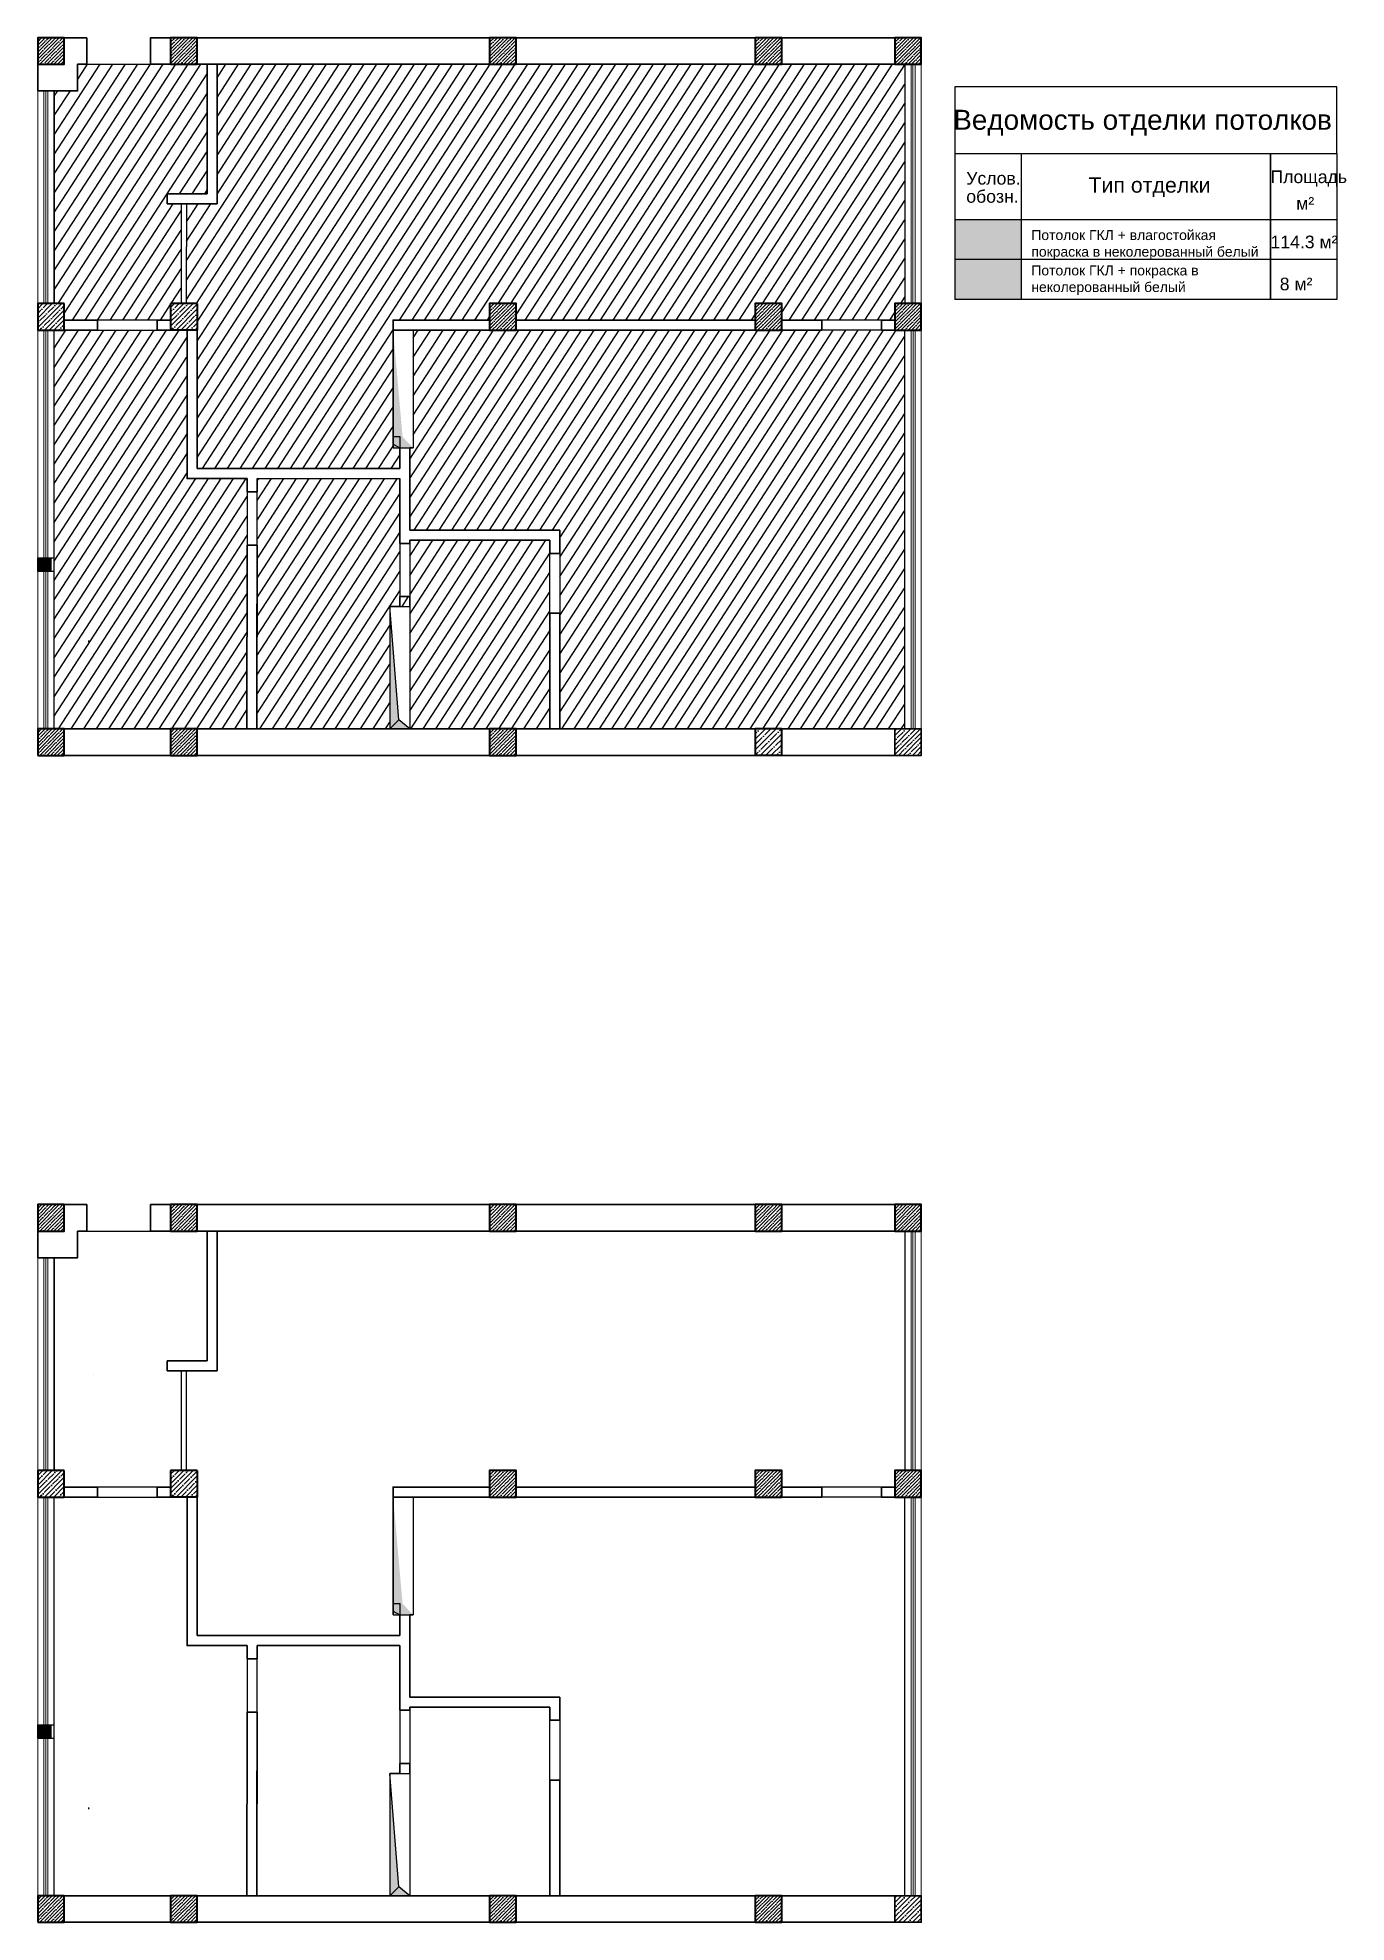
# Model space of a CAD drawing. Header units: millimetres. Extents: x -178199094 to 13669908, y -30538122 to 6091408.
# Drawn here: x 6937002 to 6956698, y 348123 to 376484 of the extents above; entities that cross this region are included whole.
import ezdxf

# ---------------------------------------------------------------- set-up
doc = ezdxf.new("R2010")
doc.units = ezdxf.units.MM
for name, color, linetype in [('FIRNTUR', 171, 'Continuous'), ('freecads.com', 7, 'Continuous'), ('FUR', 42, 'Continuous')]:
    doc.layers.add(name, color=color, linetype=linetype)
doc.styles.get("Standard").update_dxf_attribs({"font": 'arial.ttf'})
pattern_1 = [(45, (6884527.67, 352883.02), (-70.71068, 70.71068), []), (45, (6884598.38, 352883.02), (-70.71068, 70.71068), [125, -25, 0, -25])]
pattern_2 = [(57, (105590.73, 64182.41), (-133.1389527, 86.4614468), [])]
pattern_3 = [(45, (6884527.67, 335321.57), (-70.71068, 70.71068), []), (45, (6884598.38, 335321.57), (-70.71068, 70.71068), [125, -25, 0, -25])]

msp = doc.modelspace()

# ---------------------------------------------------------------- texts
at = {"color": 7}
for s, height, p in [('Ведомость отделки потолков', 300, (6950782.70894, 375098.59162)), ('Услов.', 190, (6950977.72638, 374273.09162)), ('Тип отделки', 230, (6952816.06911, 374152.09162)), ('Площадь', 190, (6955556.46825, 374295.59162)), ('обозн.', 190, (6950977.72638, 374000.59162)), ('м²', 190, (6955943.76649, 373894.50974)), ('114.3 м²', 190, (6955556.46825, 373315.18508)), ('8 м²', 190, (6955695.91475, 372682.43159))]:
    msp.add_text(s, height=height, dxfattribs=at).set_placement(p)
at = {"color": 7, "char_height": 150, "attachment_point": 7}
for s, insert in [('{\\fArial|b0|i0|c204|p34;Потолок ГКЛ + влагостойкая \\fArial|b0|i0|c0|p34;\\P\\fArial|b0|i0|c204|p34;покраска в неколерованный белый}', (6951957.28814, 373143.59162)), ('Потолок ГКЛ + покраска в \\Pнеколерованный белый', (6951957.28814, 372611.33199))]:
    msp.add_mtext_dynamic_manual_height_columns(s, width=8218.2167846, gutter_width=0.54982, heights=[0], dxfattribs=dict(at, insert=insert))

# ---------------------------------------------------------------- blocks, each defined once
blk = doc.blocks.new('SHOWER9')
at = {"color": 0}
for p, q in [((0, 0), (0, 1)), ((0, 0), (1, 1)), ((0, 0), (0, 1)), ((1, 1), (0, 1)), ((0, 0), (0, 1)), ((1, 1), (0, 1)), ((0, 0), (1, 0)), ((1, 0), (0, 0)), ((1, 0), (0, 0)), ((1, 0), (1, 1)), ((1, 0), (1, 1))]:
    blk.add_line(p, q, dxfattribs=at)
blk.add_circle((0, 0), 0.0257, dxfattribs=at)
for centre, radius, start, end in [((0, 1), 0.0257, 90, 180), ((0, 1), 0.0514, 90, 180), ((0, 0), 0.0514, 180, 270), ((0, 0), 0.02, 180, 270), ((1, 1), 0.0257, 360, 90), ((1, 1), 0.0514, 0, 90), ((1, 0), 0.0257, 270, 360), ((1, 0), 0.0514, 270, 360)]:
    blk.add_arc(centre, radius, start, end, dxfattribs=at)

# ---------------------------------------------------------------- hatches: boundary and pattern name
at = {"transparency": 33554687}
h = msp.add_hatch(dxfattribs=at)
h.set_pattern_fill('ANSI35', color=1, scale=300)
h.set_pattern_definition([(45, (6884008.57, 353606.64), (-53.03301, 53.03301), []), (45, (6884061.6, 353606.64), (-53.03301, 53.03301), [93.75, -18.75, 0, -18.75])])
h.paths.add_polyline_path([(6937401.58645, 376484.05332), (6937001.58645, 376484.05332), (6937001.58645, 376084.05332), (6937401.58645, 376084.05332)])
h = msp.add_hatch(dxfattribs=at)
h.set_pattern_fill('ANSI35', color=1, scale=300)
h.set_pattern_definition([(45, (6880880.404, 353083.02), (-53.03301, 53.03301), []), (45, (6880933.44, 353083.02), (-53.03301, 53.03301), [93.75, -18.75, 0, -18.75])])
h.paths.add_polyline_path([(6939401.58645, 376484.05332), (6939001.58645, 376484.05332), (6939001.58645, 376084.05332), (6939401.58645, 376084.05332)])
h = msp.add_hatch(dxfattribs=at)
h.set_pattern_fill('ANSI35', color=1, scale=300)
h.set_pattern_definition([(45, (6885680.19, 353083.02), (-53.03301, 53.03301), []), (45, (6885733.23, 353083.02), (-53.03301, 53.03301), [93.75, -18.75, 0, -18.75])])
h.paths.add_polyline_path([(6944201.37608, 376484.05332), (6943801.37608, 376484.05332), (6943801.37608, 376084.05332), (6944201.37608, 376084.05332)])
h = msp.add_hatch(dxfattribs=at)
h.set_pattern_fill('ANSI35', color=1, scale=300)
h.set_pattern_definition([(45, (6889680.19, 353083.02), (-53.03301, 53.03301), []), (45, (6889733.23, 353083.02), (-53.03301, 53.03301), [93.75, -18.75, 0, -18.75])])
h.paths.add_polyline_path([(6948201.37608, 376484.05332), (6947801.37608, 376484.05332), (6947801.37608, 376084.05332), (6948201.37608, 376084.05332)])
h = msp.add_hatch(dxfattribs=at)
h.set_pattern_fill('ANSI35', color=1, scale=300)
h.set_pattern_definition([(45, (6891780.19, 353083.02), (-53.03301, 53.03301), []), (45, (6891833.23, 353083.02), (-53.03301, 53.03301), [93.75, -18.75, 0, -18.75])])
h.paths.add_polyline_path([(6950301.37608, 376484.05332), (6949901.37608, 376484.05332), (6949901.37608, 376084.05332), (6950301.37608, 376084.05332)])
h = msp.add_hatch(color=252, dxfattribs=at)
h.dxf.hatch_style = 1
h.paths.add_polyline_path([(6943865.48834, 372690.80599), (6943865.4881, 372690.47037), (6943865.48834, 372690.47048)])
h = msp.add_hatch(dxfattribs=at)
h.set_pattern_fill('ANSI35', color=1, scale=400)
h.set_pattern_definition(pattern_1)
h.paths.add_polyline_path([(6937001.58645, 372484.05332), (6937001.58645, 372084.05332), (6937401.58645, 372084.05332), (6937401.58645, 372484.05332)])
h = msp.add_hatch(dxfattribs=at)
h.set_pattern_fill('ANSI35', color=1, scale=400)
h.set_pattern_definition(pattern_1)
h.paths.add_polyline_path([(6939001.58645, 372484.05332), (6939001.58645, 372084.05332), (6939401.58645, 372084.05332), (6939401.58645, 372484.05332)])
h = msp.add_hatch(dxfattribs=at)
h.set_pattern_fill('ANSI35', color=1, scale=300)
h.set_pattern_definition([(45, (6885680.404, 349083.02), (-53.03301, 53.03301), []), (45, (6885733.44, 349083.02), (-53.03301, 53.03301), [93.75, -18.75, 0, -18.75])])
h.paths.add_polyline_path([(6944201.58667, 372484.05332), (6943801.58667, 372484.05332), (6943801.58667, 372084.05332), (6944201.58667, 372084.05332)])
h = msp.add_hatch(dxfattribs=at)
h.set_pattern_fill('ANSI35', color=1, scale=300)
h.set_pattern_definition([(45, (6889678.92, 349083.356), (-53.03301, 53.03301), []), (45, (6889731.96, 349083.356), (-53.03301, 53.03301), [93.75, -18.75, 0, -18.75])])
h.paths.add_polyline_path([(6948200.10593, 372484.38883), (6947800.10593, 372484.38883), (6947800.10593, 372084.38883), (6948200.10593, 372084.38883)])
h = msp.add_hatch(dxfattribs=at)
h.set_pattern_fill('ANSI35', color=1, scale=300)
h.set_pattern_definition([(45, (6891780.19, 349083.02), (-53.03301, 53.03301), []), (45, (6891833.23, 349083.02), (-53.03301, 53.03301), [93.75, -18.75, 0, -18.75])])
h.paths.add_polyline_path([(6950301.37608, 372484.05332), (6949901.37608, 372484.05332), (6949901.37608, 372084.05332), (6950301.37608, 372084.05332)])
at = {"true_color": 0x000000, "transparency": 33554687}
h = msp.add_hatch(color=18, dxfattribs=at)
h.dxf.hatch_style = 1
h.paths.add_polyline_path([(6942493.42589, 370478.77937), (6942351.58645, 370311.48711), (6942651.58645, 370311.48711)])
h.paths.add_polyline_path([(6942351.58645, 372082.42337), (6942351.58645, 370511.48711), (6942351.58645, 370311.48711), (6942493.42589, 370478.77937)])
at = {"transparency": 33554687}
h = msp.add_hatch(color=252, dxfattribs=at)
h.dxf.hatch_style = 1
h.paths.add_polyline_path([(6937001.58645, 368656.42513), (6937001.58645, 368456.42513), (6937201.58645, 368456.42513), (6937201.58645, 368656.42513)])
h = msp.add_hatch(color=7, dxfattribs=at)
h.dxf.hatch_style = 1
h.paths.add_polyline_path([(6942301.58645, 367924.05332), (6942301.58645, 366084.05332), (6942439.52323, 366218.6021)])
h.paths.add_polyline_path([(6942439.52323, 366218.6021), (6942301.58645, 366084.05332), (6942601.58645, 366084.05332)])
h = msp.add_hatch(dxfattribs=at)
h.set_pattern_fill('ANSI35', color=1, scale=300)
h.set_pattern_definition([(45, (6884008.57, 343206.64), (-53.03301, 53.03301), []), (45, (6884061.6, 343206.64), (-53.03301, 53.03301), [93.75, -18.75, 0, -18.75])])
h.paths.add_polyline_path([(6937401.58645, 366084.05332), (6937001.58645, 366084.05332), (6937001.58645, 365684.05332), (6937401.58645, 365684.05332)])
h = msp.add_hatch(dxfattribs=at)
h.set_pattern_fill('ANSI35', color=1, scale=300)
h.set_pattern_definition([(45, (6886008.57, 343206.64), (-53.03301, 53.03301), []), (45, (6886061.6, 343206.64), (-53.03301, 53.03301), [93.75, -18.75, 0, -18.75])])
h.paths.add_polyline_path([(6939401.58645, 366084.05332), (6939001.58645, 366084.05332), (6939001.58645, 365684.05332), (6939401.58645, 365684.05332)])
h = msp.add_hatch(dxfattribs=at)
h.set_pattern_fill('ANSI35', color=1, scale=300)
h.set_pattern_definition([(45, (6885680.19, 342683.02), (-53.03301, 53.03301), []), (45, (6885733.23, 342683.02), (-53.03301, 53.03301), [93.75, -18.75, 0, -18.75])])
h.paths.add_polyline_path([(6944201.37608, 366084.05332), (6943801.37608, 366084.05332), (6943801.37608, 365684.05332), (6944201.37608, 365684.05332)])
h = msp.add_hatch(dxfattribs=at)
h.set_pattern_fill('ANSI35', color=1, scale=400)
h.set_pattern_definition([(45, (6884477.46, 352883.02), (-70.71068, 70.71068), []), (45, (6884548.17, 352883.02), (-70.71068, 70.71068), [125, -25, 0, -25])])
h.paths.add_polyline_path([(6949901.37608, 366084.05332), (6949901.37608, 365684.05332), (6950301.37608, 365684.05332), (6950301.37608, 366084.05332)])
h = msp.add_hatch(dxfattribs=at)
h.set_pattern_fill('ANSI35', color=1, scale=300)
h.set_pattern_definition([(45, (6884008.57, 336045.19), (-53.03301, 53.03301), []), (45, (6884061.6, 336045.19), (-53.03301, 53.03301), [93.75, -18.75, 0, -18.75])])
h.paths.add_polyline_path([(6937401.58645, 358922.60684), (6937001.58645, 358922.60684), (6937001.58645, 358522.60684), (6937401.58645, 358522.60684)])
h = msp.add_hatch(dxfattribs=at)
h.set_pattern_fill('ANSI35', color=1, scale=300)
h.set_pattern_definition([(45, (6880880.404, 335521.574), (-53.03301, 53.03301), []), (45, (6880933.44, 335521.574), (-53.03301, 53.03301), [93.75, -18.75, 0, -18.75])])
h.paths.add_polyline_path([(6939401.58645, 358922.60684), (6939001.58645, 358922.60684), (6939001.58645, 358522.60684), (6939401.58645, 358522.60684)])
h = msp.add_hatch(dxfattribs=at)
h.set_pattern_fill('ANSI35', color=1, scale=300)
h.set_pattern_definition([(45, (6885680.19, 335521.574), (-53.03301, 53.03301), []), (45, (6885733.23, 335521.574), (-53.03301, 53.03301), [93.75, -18.75, 0, -18.75])])
h.paths.add_polyline_path([(6944201.37608, 358922.60684), (6943801.37608, 358922.60684), (6943801.37608, 358522.60684), (6944201.37608, 358522.60684)])
h = msp.add_hatch(dxfattribs=at)
h.set_pattern_fill('ANSI35', color=1, scale=300)
h.set_pattern_definition([(45, (6889680.19, 335521.574), (-53.03301, 53.03301), []), (45, (6889733.23, 335521.574), (-53.03301, 53.03301), [93.75, -18.75, 0, -18.75])])
h.paths.add_polyline_path([(6948201.37608, 358922.60684), (6947801.37608, 358922.60684), (6947801.37608, 358522.60684), (6948201.37608, 358522.60684)])
h = msp.add_hatch(dxfattribs=at)
h.set_pattern_fill('ANSI35', color=1, scale=300)
h.set_pattern_definition([(45, (6891780.19, 335521.574), (-53.03301, 53.03301), []), (45, (6891833.23, 335521.574), (-53.03301, 53.03301), [93.75, -18.75, 0, -18.75])])
h.paths.add_polyline_path([(6950301.37608, 358922.60684), (6949901.37608, 358922.60684), (6949901.37608, 358522.60684), (6950301.37608, 358522.60684)])
h = msp.add_hatch(color=252, dxfattribs=at)
h.dxf.hatch_style = 1
h.paths.add_polyline_path([(6943865.48834, 355129.35951), (6943865.4881, 355129.02389), (6943865.48834, 355129.024)])
at = {"lineweight": 30, "transparency": 33554687}
h = msp.add_hatch(dxfattribs=at)
h.set_pattern_fill('ANSI35', color=1, scale=400)
h.set_pattern_definition(pattern_3)
h.paths.add_polyline_path([(6937001.58645, 354922.60684), (6937001.58645, 354522.60684), (6937401.58645, 354522.60684), (6937401.58645, 354922.60684)])
h = msp.add_hatch(dxfattribs=at)
h.set_pattern_fill('ANSI35', color=1, scale=400)
h.set_pattern_definition(pattern_3)
h.paths.add_polyline_path([(6939001.58645, 354922.60684), (6939001.58645, 354522.60684), (6939401.58645, 354522.60684), (6939401.58645, 354922.60684)])
at = {"transparency": 33554687}
h = msp.add_hatch(dxfattribs=at)
h.set_pattern_fill('ANSI35', color=1, scale=300)
h.set_pattern_definition([(45, (6885680.404, 331521.574), (-53.03301, 53.03301), []), (45, (6885733.44, 331521.574), (-53.03301, 53.03301), [93.75, -18.75, 0, -18.75])])
h.paths.add_polyline_path([(6944201.58667, 354922.60684), (6943801.58667, 354922.60684), (6943801.58667, 354522.60684), (6944201.58667, 354522.60684)])
h = msp.add_hatch(dxfattribs=at)
h.set_pattern_fill('ANSI35', color=1, scale=300)
h.set_pattern_definition([(45, (6889678.92, 331521.91), (-53.03301, 53.03301), []), (45, (6889731.96, 331521.91), (-53.03301, 53.03301), [93.75, -18.75, 0, -18.75])])
h.paths.add_polyline_path([(6948200.10593, 354922.94235), (6947800.10593, 354922.94235), (6947800.10593, 354522.94235), (6948200.10593, 354522.94235)])
h = msp.add_hatch(dxfattribs=at)
h.set_pattern_fill('ANSI35', color=1, scale=300)
h.set_pattern_definition([(45, (6891780.19, 331521.574), (-53.03301, 53.03301), []), (45, (6891833.23, 331521.574), (-53.03301, 53.03301), [93.75, -18.75, 0, -18.75])])
h.paths.add_polyline_path([(6950301.37608, 354922.60684), (6949901.37608, 354922.60684), (6949901.37608, 354522.60684), (6950301.37608, 354522.60684)])
at = {"true_color": 0x000000, "transparency": 33554687}
h = msp.add_hatch(color=18, dxfattribs=at)
h.dxf.hatch_style = 1
h.paths.add_polyline_path([(6942493.42589, 352917.33289), (6942351.58645, 352750.04062), (6942651.58645, 352750.04062)])
h.paths.add_polyline_path([(6942351.58645, 354520.97689), (6942351.58645, 352950.04062), (6942351.58645, 352750.04062), (6942493.42589, 352917.33289)])
at = {"transparency": 33554687}
h = msp.add_hatch(color=252, dxfattribs=at)
h.dxf.hatch_style = 1
h.paths.add_polyline_path([(6937001.58645, 351094.97865), (6937001.58645, 350894.97865), (6937201.58645, 350894.97865), (6937201.58645, 351094.97865)])
h = msp.add_hatch(color=7, dxfattribs=at)
h.dxf.hatch_style = 1
h.paths.add_polyline_path([(6942301.58645, 350362.60684), (6942301.58645, 348522.60684), (6942439.52323, 348657.15562)])
h.paths.add_polyline_path([(6942439.52323, 348657.15562), (6942301.58645, 348522.60684), (6942601.58645, 348522.60684)])
h = msp.add_hatch(dxfattribs=at)
h.set_pattern_fill('ANSI35', color=1, scale=300)
h.set_pattern_definition([(45, (6884008.57, 325645.19), (-53.03301, 53.03301), []), (45, (6884061.6, 325645.19), (-53.03301, 53.03301), [93.75, -18.75, 0, -18.75])])
h.paths.add_polyline_path([(6937401.58645, 348522.60684), (6937001.58645, 348522.60684), (6937001.58645, 348122.60684), (6937401.58645, 348122.60684)])
h = msp.add_hatch(dxfattribs=at)
h.set_pattern_fill('ANSI35', color=1, scale=300)
h.set_pattern_definition([(45, (6886008.57, 325645.19), (-53.03301, 53.03301), []), (45, (6886061.6, 325645.19), (-53.03301, 53.03301), [93.75, -18.75, 0, -18.75])])
h.paths.add_polyline_path([(6939401.58645, 348522.60684), (6939001.58645, 348522.60684), (6939001.58645, 348122.60684), (6939401.58645, 348122.60684)])
h = msp.add_hatch(dxfattribs=at)
h.set_pattern_fill('ANSI35', color=1, scale=300)
h.set_pattern_definition([(45, (6885680.19, 325121.574), (-53.03301, 53.03301), []), (45, (6885733.23, 325121.574), (-53.03301, 53.03301), [93.75, -18.75, 0, -18.75])])
h.paths.add_polyline_path([(6944201.37608, 348522.60684), (6943801.37608, 348522.60684), (6943801.37608, 348122.60684), (6944201.37608, 348122.60684)])
h = msp.add_hatch(dxfattribs=at)
h.set_pattern_fill('ANSI35', color=1, scale=300)
h.set_pattern_definition([(45, (6889680.19, 325121.91), (-53.03301, 53.03301), []), (45, (6889733.23, 325121.91), (-53.03301, 53.03301), [93.75, -18.75, 0, -18.75])])
h.paths.add_polyline_path([(6948201.37608, 348522.94235), (6947801.37608, 348522.94235), (6947801.37608, 348122.94235), (6948201.37608, 348122.94235)])
at = {"lineweight": 30, "transparency": 33554687}
h = msp.add_hatch(dxfattribs=at)
h.set_pattern_fill('ANSI35', color=1, scale=400)
h.set_pattern_definition([(45, (6884477.46, 335321.57), (-70.71068, 70.71068), []), (45, (6884548.17, 335321.57), (-70.71068, 70.71068), [125, -25, 0, -25])])
h.paths.add_polyline_path([(6949901.37608, 348522.60684), (6949901.37608, 348122.60684), (6950301.37608, 348122.60684), (6950301.37608, 348522.60684)])
at = {"layer": 'FUR', "true_color": 0xffffff, "transparency": 33554687}
h = msp.add_hatch(dxfattribs=at)
h.set_pattern_fill('ANSI31', scale=50, angle=12)
h.set_pattern_definition(pattern_2)
h.paths.add_polyline_path([(6950051.37608, 372084.05332), (6942651.58645, 372084.05332), (6942651.58645, 370310.4033), (6942601.50514, 370310.4033), (6942601.56586, 369074.05332), (6944860.92152, 369074.05332), (6944860.92152, 366084.05332), (6947801.37608, 366084.05332), (6947801.37608, 366084.38883), (6948201.37608, 366084.38883), (6950051.37608, 366084.05332)])
h.paths.add_polyline_path([(6939251.10654, 372084.05332), (6937251.58645, 372084.05332), (6937251.58645, 366084.11146), (6940151.58646, 366084.11146), (6940153.04563, 369848.35785), (6939251.10654, 369848.35785)])
h.paths.add_polyline_path([(6939161.68542, 373984.05332), (6938951.68542, 373984.05332), (6938951.68542, 374134.05332), (6939551.58645, 374134.05332), (6939551.58645, 376084.05332), (6937601.58645, 376084.05332), (6937601.58645, 375684.82514), (6937601.58645, 375684.05332), (6937251.64336, 375684.82514), (6937251.5872, 372484.38415), (6937401.58645, 372484.05332), (6937401.58645, 372234.05332), (6939001.58645, 372234.05332), (6939001.58645, 372484.05332), (6939161.68542, 372484.05332)])
h.paths.add_polyline_path([(6937836.84692, 373922.62459, 21.8628608415), (6937836.86485, 373921.8406, 17.1184147368), (6937837.65396, 373921.86366, 17.0073513567), (6937837.6309, 373922.64764, 17.0073513505)], flags=16)
h.paths.add_polyline_path([(6937837.60784, 373921.93283, 7.2672209336), (6937837.56173, 373922.60153, 7.2672209324), (6937836.89303, 373922.55541, 7.2672209336), (6937836.93915, 373921.88672, 7.2672209324)], flags=16)
h.paths.add_polyline_path([(6937837.6309, 373921.8406), (6937836.97374, 373921.94436, -2.4142135623), (6937836.9968, 373921.96742), (6937837.65396, 373922.62459), (6937836.9968, 373921.96742, -0.4142135624), (6937836.97374, 373921.94436), (6937837.33883, 373921.88672), (6937837.56173, 373921.88672)], flags=0)
h.paths.add_polyline_path([(6944710.92152, 368924.05332), (6942601.57326, 368924.05332), (6942601.57791, 367924.05332), (6942601.58645, 367924.05332), (6942601.57323, 368074.05332), (6942451.61166, 368074.05332), (6942451.58649, 367924.05332), (6942601.57791, 367924.05332), (6942601.57721, 368074.05332), (6942601.57323, 368074.05332), (6942601.58645, 367924.05332), (6942601.58647, 366084.05332), (6944710.92152, 366084.05332)])
h = msp.add_hatch(dxfattribs=at)
h.set_pattern_fill('ANSI31', scale=50, angle=12)
h.set_pattern_definition(pattern_2)
h.paths.add_polyline_path([(6950051.37608, 376084.05332), (6939701.58645, 376084.05332), (6939701.58645, 373984.05332), (6939241.58645, 373984.05332), (6939241.58645, 373336.7218), (6939241.58645, 372484.05332), (6939401.10654, 372484.05332), (6939401.10654, 369998.35785), (6942451.50514, 369998.35785), (6942451.50514, 370310.4033), (6942351.58645, 370310.4033), (6942351.58645, 372234.12826), (6943801.58667, 372234.12826), (6943801.58667, 372484.05332), (6944201.58667, 372484.05332), (6944201.58667, 372234.38883), (6947800.10593, 372234.38883), (6947800.10593, 372484.38883), (6948200.10593, 372484.38883), (6948200.10593, 372234.38883), (6949901.37608, 372234.38883), (6949901.37608, 372484.05332), (6950051.37608, 372484.05332)])
at = {"layer": 'FUR', "true_color": 0xfecc66, "transparency": 33554687}
h = msp.add_hatch(color=31, dxfattribs=at)
h.dxf.hatch_style = 1
h.paths.add_polyline_path([(6951806.46825, 373143.59162), (6951806.46825, 373743.59162), (6950806.46825, 373743.59162), (6950806.46825, 373143.59162)])
at = {"layer": 'FUR', "true_color": 0xf7abae, "transparency": 33554687}
h = msp.add_hatch(color=241, dxfattribs=at)
h.dxf.hatch_style = 1
h.paths.add_polyline_path([(6951806.46825, 373143.59162), (6950806.46825, 373143.59162), (6950806.46825, 372543.59162), (6951806.46825, 372543.59162)])
at = {"layer": 'FUR', "true_color": 0xffffff, "transparency": 33554687}
h = msp.add_hatch(dxfattribs=at)
h.set_pattern_fill('ANSI31', scale=50, angle=12)
h.set_pattern_definition(pattern_2)
h.paths.add_polyline_path([(6942301.58645, 367924.05332), (6942451.58649, 367924.05332), (6942451.50514, 368074.05332), (6942451.68748, 368874.05332), (6942451.50518, 368874.05332), (6942451.50518, 369847.52503), (6940303.44971, 369848.3577), (6940301.58675, 366084.8286), (6942301.58645, 366084.05332)])
at = {"layer": 'FUR', "transparency": 33554687}
h = msp.add_hatch(dxfattribs=at)
h.set_pattern_fill('ANSI35', color=1, scale=18)
h.set_pattern_definition([(45, (105590.73, 64182.41), (-80.822305, 80.822305), []), (45, (105671.55, 64182.41), (-80.822305, 80.822305), [142.875, -28.575, 0, -28.575])])
h.paths.add_polyline_path([(6948201.37608, 366084.05332), (6947801.37608, 366084.05332), (6947801.37608, 365684.38883), (6948201.37608, 365684.38883)])

# ---------------------------------------------------------------- linework, layer by layer
at = {"color": 18, "lineweight": 30, "true_color": 0x000000}
for p, q in [((6937601.58645, 376084.05332), (6937741.58645, 376084.05332)), ((6943401.58645, 376084.05332), (6949951.58645, 376084.05332)), ((6937401.58645, 366084.05332), (6949951.58645, 366084.05332)), ((6937601.58645, 358522.60684), (6937741.58645, 358522.60684)), ((6943401.58645, 358522.60684), (6949951.58645, 358522.60684)), ((6937401.58645, 348522.60684), (6949951.58645, 348522.60684))]:
    msp.add_line(p, q, dxfattribs=at)
for p, q in [((6948200.10571, 376084.05332), (6948000.10571, 376084.05332)), ((6948200.10571, 372324.25326), (6948198.83536, 372324.25326)), ((6942351.58645, 370484.05332), (6942451.58645, 370484.05332)), ((6942451.58645, 370484.05332), (6942451.58645, 370310.4033)), ((6937001.58645, 368456.42513), (6937251.58645, 368456.42513)), ((6948200.10571, 358522.60684), (6948000.10571, 358522.60684)), ((6948200.10571, 354762.80677), (6948198.83536, 354762.80677)), ((6942351.58645, 352922.60684), (6942451.58645, 352922.60684)), ((6942451.58645, 352922.60684), (6942451.58645, 352748.95682)), ((6937001.58645, 350894.97865), (6937251.58645, 350894.97865))]:
    msp.add_line(p, q)
at = {"color": 18, "true_color": 0x000000}
for p, q in [((6948000.10574, 376084.05332), (6948000.10574, 376084.15067)), ((6942651.58645, 372084.05332), (6942651.58645, 370310.4033)), ((6942301.58645, 367924.05332), (6942301.58645, 366084.05332)), ((6942301.58652, 367924.05332), (6942601.58645, 367924.05332)), ((6948000.10574, 358522.60684), (6948000.10574, 358522.70419)), ((6942651.58645, 354522.60684), (6942651.58645, 352748.95682)), ((6942301.58645, 350362.60684), (6942301.58645, 348522.60684)), ((6942301.58652, 350362.60684), (6942601.58645, 350362.60684))]:
    msp.add_line(p, q, dxfattribs=at)
at = {"color": 7}
for p, q in [((6950806.46825, 375743.59162), (6950806.46825, 372543.59162)), ((6956556.46825, 374743.59162), (6956556.46825, 375743.59162)), ((6950806.46825, 374743.59162), (6956556.46825, 374743.59162)), ((6950806.46825, 374743.59162), (6950806.46825, 374743.59162)), ((6950806.46825, 374743.59162), (6950806.46825, 374743.59162)), ((6951806.46825, 374743.59162), (6951806.46825, 372543.59162)), ((6955556.46825, 372543.59162), (6955556.46825, 374743.59162)), ((6955556.46825, 374743.59162), (6955556.46825, 372543.59162)), ((6956556.46825, 374743.59162), (6956556.46825, 372543.59162)), ((6956556.46825, 374743.59162), (6956556.46825, 372543.59162)), ((6951806.46825, 374243.59162), (6951806.46825, 374243.59162)), ((6956556.46825, 373743.59162), (6950806.46825, 373743.59162)), ((6956556.46825, 373143.59162), (6950806.46825, 373143.59162)), ((6956556.46825, 372543.59162), (6950806.46825, 372543.59162))]:
    msp.add_line(p, q, dxfattribs=at)
at = {"lineweight": 40}
for points in [[(6937001.58645, 376084.05332), (6937401.58645, 376084.05332), (6937401.58645, 376484.05332), (6937001.58645, 376484.05332)], [(6939001.58645, 376084.05332), (6939401.58645, 376084.05332), (6939401.58645, 376484.05332), (6939001.58645, 376484.05332)], [(6943801.37608, 376084.05332), (6944201.37608, 376084.05332), (6944201.37608, 376484.05332), (6943801.37608, 376484.05332)], [(6947801.37608, 376084.05332), (6948201.37608, 376084.05332), (6948201.37608, 376484.05332), (6947801.37608, 376484.05332)], [(6949901.37608, 376084.05332), (6950301.37608, 376084.05332), (6950301.37608, 376484.05332), (6949901.37608, 376484.05332)], [(6943801.58667, 372084.05332), (6944201.58667, 372084.05332), (6944201.58667, 372484.05332), (6943801.58667, 372484.05332)], [(6949901.37608, 372084.38883), (6950301.37608, 372084.05332), (6950301.37608, 372484.05332), (6949901.37608, 372484.05332)], [(6937001.58645, 365684.05332), (6937401.58645, 365684.05332), (6937401.58645, 366084.05332), (6937001.58645, 366084.05332)], [(6939001.58645, 365684.05332), (6939401.58645, 365684.05332), (6939401.58645, 366084.05332), (6939001.58645, 366084.05332)], [(6943801.37608, 365684.05332), (6944201.37608, 365684.05332), (6944201.37608, 366084.05332), (6943801.37608, 366084.05332)], [(6947801.37608, 365684.38883), (6948201.37608, 365684.38883), (6948201.37608, 366084.38883), (6947801.37608, 366084.38883)], [(6937001.58645, 358522.60684), (6937401.58645, 358522.60684), (6937401.58645, 358922.60684), (6937001.58645, 358922.60684)], [(6939001.58645, 358522.60684), (6939401.58645, 358522.60684), (6939401.58645, 358922.60684), (6939001.58645, 358922.60684)], [(6943801.37608, 358522.60684), (6944201.37608, 358522.60684), (6944201.37608, 358922.60684), (6943801.37608, 358922.60684)], [(6947801.37608, 358522.60684), (6948201.37608, 358522.60684), (6948201.37608, 358922.60684), (6947801.37608, 358922.60684)], [(6949901.37608, 358522.60684), (6950301.37608, 358522.60684), (6950301.37608, 358922.60684), (6949901.37608, 358922.60684)], [(6943801.58665, 354522.60684), (6944201.58665, 354522.60684), (6944201.58665, 354922.60684), (6943801.58665, 354922.60684)], [(6949901.37606, 354522.94235), (6950301.37606, 354522.60684), (6950301.37606, 354922.60684), (6949901.37606, 354922.60684)], [(6937001.58645, 348122.60684), (6937401.58645, 348122.60684), (6937401.58645, 348522.60684), (6937001.58645, 348522.60684)], [(6939001.58645, 348122.60684), (6939401.58645, 348122.60684), (6939401.58645, 348522.60684), (6939001.58645, 348522.60684)], [(6943801.37608, 348122.60684), (6944201.37608, 348122.60684), (6944201.37608, 348522.60684), (6943801.37608, 348522.60684)], [(6947801.37608, 348122.94235), (6948201.37608, 348122.94235), (6948201.37608, 348522.94235), (6947801.37608, 348522.94235)]]:
    msp.add_lwpolyline(points, close=True, dxfattribs=at)
at = {"color": 18, "lineweight": 30, "true_color": 0x000000}
for points in [[(6937401.58645, 376484.05332), (6937741.58645, 376484.05332)], [(6939401.10654, 376484.05332), (6949901.37608, 376484.05332)], [(6937001.58645, 376084.05332), (6937001.58645, 375685.37665)], [(6937601.58645, 376084.05332), (6937741.58645, 376084.05332)], [(6938701.58645, 376084.05332), (6939001.58645, 376084.05332)], [(6939001.58645, 376084.05332), (6939551.58645, 376084.05332), (6939551.58645, 374134.05332)], [(6939201.58645, 376084.05332), (6943401.58645, 376084.05332)], [(6939701.58645, 376084.05332), (6939701.58645, 373984.05332)], [(6943401.58645, 376084.05332), (6948001.58645, 376084.05332)], [(6939551.58645, 374134.05332), (6938951.68542, 374134.05332)], [(6938951.68542, 374134.05332), (6938951.68542, 373984.05332)], [(6939701.58645, 373984.05332), (6938951.68542, 373984.05332)], [(6937901.58645, 372234.05332), (6937901.58645, 372084.05332)], [(6937901.58645, 372234.05332), (6937901.58645, 372084.05332)], [(6938801.58645, 372234.05332), (6938801.58645, 372234.05332), (6938801.58645, 372084.05332)], [(6948801.37608, 372084.38883), (6948801.37608, 372234.38883)], [(6949701.37608, 372084.38883), (6949701.37608, 372084.38883), (6949701.37608, 372234.38883)], [(6939251.10654, 372084.05332), (6939251.10654, 369998.35785)], [(6939401.10654, 372084.05332), (6939401.10654, 369998.35785)], [(6942451.50514, 369998.35785), (6942451.50514, 370310.4033)], [(6940153.04563, 369848.35785), (6939251.10654, 369848.35785), (6939251.10654, 369998.35785)], [(6940148.99666, 369848.35785), (6939251.10654, 369848.35785)], [(6942451.50514, 369998.35785), (6939401.10654, 369998.35785)], [(6940152.9681, 369648.35787), (6940153.04565, 369848.416)], [(6940302.96809, 369648.29972), (6940303.04564, 369848.35785)], [(6942451.90936, 369847.52487), (6940303.44971, 369848.3577)], [(6942601.58645, 369998.35785), (6942601.50514, 369998.35785)], [(6942601.58645, 369848.35785), (6942601.58645, 369848.35785), (6942601.50514, 369848.35785)], [(6940152.9681, 369648.35787), (6940152.9681, 369648.35787), (6940302.96809, 369648.29972)], [(6942601.56586, 369074.05332), (6944860.92152, 369074.05332)], [(6944860.92152, 369074.05332), (6944860.92152, 368724.05332)], [(6940151.58646, 366084.11146), (6940152.65799, 368848.35793)], [(6940152.65799, 368848.35793), (6940302.65798, 368848.29978)], [(6940301.58645, 366084.05332), (6940301.58645, 366084.05332), (6940302.65798, 368848.29978)], [(6942601.57323, 368874.05332), (6942451.50514, 368874.05332)], [(6942601.57323, 368924.05332), (6944710.92152, 368924.05332)], [(6942601.57326, 368874.05332), (6942601.57326, 368924.05332)], [(6944710.92152, 368924.05332), (6944710.92152, 368724.05332)], [(6944710.92152, 368924.05332), (6944710.92152, 368724.05332), (6944860.92152, 368724.05332)], [(6942601.57323, 368074.05332), (6942451.50514, 368074.05332)], [(6942451.50514, 368074.05332), (6942451.58649, 367924.05332)], [(6942601.57323, 368074.05332), (6942601.58645, 367924.05332)], [(6944710.92152, 367824.05332), (6944710.92152, 367774.05332)], [(6944710.92152, 367824.05332), (6944860.92152, 367824.05332)], [(6944710.92152, 367774.05332), (6944710.92152, 366084.05332)], [(6944860.92152, 367824.05332), (6944860.92152, 366084.05332)], [(6937401.58645, 365684.05332), (6950301.37608, 365684.05332)], [(6937401.58645, 358922.60684), (6937741.58645, 358922.60684)], [(6939401.10654, 358922.60684), (6949901.37608, 358922.60684)], [(6937001.58645, 358522.60684), (6937001.58645, 358123.93017)], [(6937601.58645, 358522.60684), (6937741.58645, 358522.60684)], [(6938701.58645, 358522.60684), (6939001.58645, 358522.60684)], [(6939001.58645, 358522.60684), (6939551.58645, 358522.60684), (6939551.58645, 356572.60684)], [(6939201.58645, 358522.60684), (6943401.58645, 358522.60684)], [(6939701.58645, 358522.60684), (6939701.58645, 356422.60684)], [(6943401.58645, 358522.60684), (6948001.58645, 358522.60684)], [(6939551.58645, 356572.60684), (6938951.68542, 356572.60684)], [(6938951.68542, 356572.60684), (6938951.68542, 356422.60684)], [(6939701.58645, 356422.60684), (6938951.68542, 356422.60684)], [(6937901.58645, 354672.60684), (6937901.58645, 354522.60684)], [(6937901.58645, 354672.60684), (6937901.58645, 354522.60684)], [(6938801.58645, 354672.60684), (6938801.58645, 354672.60684), (6938801.58645, 354522.60684)], [(6939251.10654, 354522.60684), (6939251.10654, 352436.91137)], [(6939401.10654, 354522.60684), (6939401.10654, 352436.91137)], [(6948801.37608, 354522.94235), (6948801.37608, 354672.94235)], [(6949701.37606, 354522.94235), (6949701.37606, 354522.94235), (6949701.37606, 354672.94235)], [(6942451.50514, 352436.91137), (6942451.50514, 352748.95682)], [(6940153.04563, 352286.91137), (6939251.10654, 352286.91137), (6939251.10654, 352436.91137)], [(6940148.99666, 352286.91137), (6939251.10654, 352286.91137)], [(6942451.50514, 352436.91137), (6939401.10654, 352436.91137)], [(6940152.9681, 352086.91139), (6940153.04565, 352286.96952)], [(6940302.96809, 352086.85324), (6940303.04564, 352286.91137)], [(6942451.90936, 352286.07839), (6940303.44971, 352286.91122)], [(6942601.58645, 352436.91137), (6942601.50514, 352436.91137)], [(6942601.58645, 352286.91137), (6942601.58645, 352286.91137), (6942601.50514, 352286.91137)], [(6940152.9681, 352086.91139), (6940152.9681, 352086.91139), (6940302.96809, 352086.85324)], [(6942601.56586, 351512.60684), (6944860.92152, 351512.60684)], [(6944860.92152, 351512.60684), (6944860.92152, 351162.60684)], [(6940151.58646, 348522.66498), (6940152.65799, 351286.91145)], [(6940152.65799, 351286.91145), (6940302.65798, 351286.8533)], [(6940301.58645, 348522.60684), (6940301.58645, 348522.60684), (6940302.65798, 351286.8533)], [(6942601.57323, 351312.60684), (6942451.50514, 351312.60684)], [(6942601.57323, 351362.60684), (6944710.92152, 351362.60684)], [(6942601.57326, 351312.60684), (6942601.57326, 351362.60684)], [(6944710.92152, 351362.60684), (6944710.92152, 351162.60684)], [(6944710.92152, 351362.60684), (6944710.92152, 351162.60684), (6944860.92152, 351162.60684)], [(6942601.57323, 350512.60684), (6942451.50514, 350512.60684)], [(6942451.50514, 350512.60684), (6942451.58649, 350362.60684)], [(6942601.57323, 350512.60684), (6942601.58645, 350362.60684)], [(6944710.92152, 350262.60684), (6944710.92152, 350212.60684)], [(6944710.92152, 350262.60684), (6944860.92152, 350262.60684)], [(6944710.92152, 350212.60684), (6944710.92152, 348522.60684)], [(6944860.92152, 350262.60684), (6944860.92152, 348522.60684)], [(6937401.58645, 348122.60684), (6950301.37608, 348122.60684)]]:
    msp.add_lwpolyline(points, dxfattribs=at)
at = {"lineweight": 30}
for points in [[(6937741.58645, 376484.05332), (6937741.58645, 376084.05332)], [(6939001.58645, 376484.05332), (6938701.58645, 376484.05332), (6938701.58645, 376084.05332)], [(6937001.58645, 375685.37665), (6937601.58645, 375684.05332), (6937601.58645, 376084.05332)], [(6937741.58645, 358922.60684), (6937741.58645, 358522.60684)], [(6939001.58645, 358922.60684), (6938701.58645, 358922.60684), (6938701.58645, 358522.60684)], [(6937001.58645, 358123.93017), (6937601.58645, 358122.60684), (6937601.58645, 358522.60684)]]:
    msp.add_lwpolyline(points, dxfattribs=at)
at = {"color": 18, "true_color": 0x000000}
for points in [[(6939201.58645, 376084.05332), (6939001.58645, 376084.05332)], [(6943401.58645, 376084.05332), (6948001.58645, 376084.05332)], [(6947950.10571, 376084.05332), (6948200.10571, 376084.05332)], [(6950251.37608, 376084.05332), (6950051.37608, 376084.05485)], [(6937401.58645, 372084.05332), (6937401.58645, 372484.05332)], [(6939401.10654, 372484.05332), (6939251.58645, 372484.05332)], [(6939401.10654, 372284.05332), (6939401.10654, 372484.05332)], [(6937301.58645, 372084.05332), (6937101.58645, 372084.05332)], [(6942351.58645, 370484.05332), (6942351.58645, 372084.05332)], [(6942351.58645, 370310.4033), (6942351.58645, 372084.05332)], [(6942351.58645, 371958.2255), (6942351.58645, 370484.05332)], [(6950301.37608, 372084.05332), (6950151.37608, 372084.05332)], [(6942351.58645, 370368.67552), (6942451.58645, 370310.4033)], [(6942351.58645, 370310.4033), (6942651.58645, 370310.4033)], [(6937001.58645, 368456.42513), (6937001.58645, 368656.42513), (6937251.58645, 368656.42513)], [(6937201.58645, 368656.42513), (6937201.58645, 368456.42513)], [(6942301.58645, 366084.05332), (6942439.52323, 366218.6021), (6942301.58645, 367924.05332)], [(6942601.58647, 366084.05332), (6942439.52325, 366218.6021), (6942301.58645, 367924.05332)], [(6942601.58645, 367924.05332), (6942601.58645, 366084.05332)], [(6947950.10571, 365684.04753), (6948200.10571, 365684.04753)], [(6939201.58645, 358522.60684), (6939001.58645, 358522.60684)], [(6943401.58645, 358522.60684), (6948001.58645, 358522.60684)], [(6947950.10571, 358522.60684), (6948200.10571, 358522.60684)], [(6950251.37608, 358522.60684), (6950051.37608, 358522.60837)], [(6937401.58645, 354522.60684), (6937401.58645, 354922.60684)], [(6939401.10654, 354922.60684), (6939251.58645, 354922.60684)], [(6939401.10654, 354722.60684), (6939401.10654, 354922.60684)], [(6937301.58645, 354522.60684), (6937101.58645, 354522.60684)], [(6942351.58645, 352922.60684), (6942351.58645, 354522.60684)], [(6942351.58645, 352748.95682), (6942351.58645, 354522.60684)], [(6950301.37608, 354522.60684), (6950151.37608, 354522.60684)], [(6942351.58645, 354396.77902), (6942351.58645, 352922.60684)], [(6942351.58645, 352807.22904), (6942451.58645, 352748.95682)], [(6942351.58645, 352748.95682), (6942651.58645, 352748.95682)], [(6937001.58645, 350894.97865), (6937001.58645, 351094.97865), (6937251.58645, 351094.97865)], [(6937201.58645, 351094.97865), (6937201.58645, 350894.97865)], [(6942301.58645, 348522.60684), (6942439.52323, 348657.15562), (6942301.58645, 350362.60684)], [(6942601.58647, 348522.60684), (6942439.52325, 348657.15562), (6942301.58645, 350362.60684)], [(6942601.58645, 350362.60684), (6942601.58645, 348522.60684)], [(6947950.10571, 348122.60105), (6948200.10571, 348122.60105)]]:
    msp.add_lwpolyline(points, dxfattribs=at)
at = {"color": 152, "true_color": 0x2776bb}
for points in [[(6948275.10571, 376084.05332), (6947875.10571, 376084.05332)], [(6943865.48834, 372530.67041), (6943865.48813, 372530.67041)], [(6948200.10571, 372324.25326), (6948198.83536, 372324.25326)], [(6950301.37608, 366084.05332), (6950301.37608, 365684.05332)], [(6937401.58645, 365684.05332), (6937001.58645, 365684.05332)], [(6939301.58645, 365684.05332), (6938901.58645, 365684.05332)], [(6944501.37608, 365684.05332), (6944101.37608, 365684.05332)], [(6948300.10586, 365684.04753), (6947900.10586, 365684.04753)], [(6950301.37608, 365684.05332), (6949901.37608, 365684.05332)], [(6948275.10571, 358522.60684), (6947875.10571, 358522.60684)], [(6943865.48834, 354969.22393), (6943865.48813, 354969.22393)], [(6948200.10571, 354762.80677), (6948198.83536, 354762.80677)], [(6950301.37608, 348522.60684), (6950301.37608, 348122.60684)], [(6937401.58645, 348122.60684), (6937001.58645, 348122.60684)], [(6939301.58645, 348122.60684), (6938901.58645, 348122.60684)], [(6944501.37608, 348122.60684), (6944101.37608, 348122.60684)], [(6948300.10586, 348122.60105), (6947900.10586, 348122.60105)], [(6950301.37608, 348122.60684), (6949901.37608, 348122.60684)]]:
    msp.add_lwpolyline(points, dxfattribs=at)
at = {"color": 18, "lineweight": 9, "true_color": 0x000000}
for points in [[(6950051.37608, 376084.05332), (6950051.39727, 372484.05332)], [(6950301.37608, 376084.05332), (6950301.37608, 372484.05332)], [(6937001.58645, 375684.05332), (6937001.58645, 372484.05332)], [(6937251.5872, 372484.38415), (6937251.58647, 372484.05332)], [(6937001.58645, 372084.05332), (6937001.58645, 368656.42513)], [(6937251.58645, 372084.05332), (6937251.58645, 368656.42513)], [(6950051.37608, 372084.05332), (6950051.37608, 366084.05332)], [(6950301.37608, 372084.05332), (6950301.37608, 366084.05332)], [(6937001.58645, 368456.42513), (6937001.58645, 366084.05332)], [(6937251.58645, 368456.42513), (6937251.58645, 366084.05332)], [(6950051.37606, 358522.60684), (6950051.37606, 354922.60684)], [(6950301.37608, 358522.60684), (6950301.37608, 354922.60684)], [(6937001.58645, 358122.60684), (6937001.58645, 354922.60684)], [(6937251.5872, 354922.93767), (6937251.58647, 354922.60684)], [(6937001.58645, 354522.60684), (6937001.58645, 351094.97865)], [(6937251.58645, 354522.60684), (6937251.58645, 351094.97865)], [(6950051.37608, 354522.60684), (6950051.37608, 348522.60684)], [(6950301.37608, 354522.60684), (6950301.37608, 348522.60684)], [(6937001.58645, 350894.97865), (6937001.58645, 348522.60684)], [(6937251.58645, 350894.97865), (6937251.58645, 348522.60684)]]:
    msp.add_lwpolyline(points, dxfattribs=at)
at = {"color": 152, "lineweight": 9, "true_color": 0x2776bb}
for points in [[(6950146.37608, 376084.05332), (6950146.37608, 372484.05332)], [(6950174.86615, 376084.05332), (6950174.86615, 372484.05332)], [(6950206.37608, 376084.05332), (6950206.37608, 372484.05332)], [(6937096.58645, 375684.05332), (6937096.58645, 372484.05332)], [(6937126.58645, 375684.05332), (6937126.58645, 372484.05332)], [(6937156.58645, 375684.05332), (6937156.58645, 372484.05332)], [(6937096.58645, 372084.05332), (6937096.58645, 368656.42513)], [(6937126.58645, 372084.05332), (6937126.58645, 368656.42513)], [(6937156.58645, 372084.05332), (6937156.58645, 368656.42513)], [(6950146.37608, 372084.05332), (6950146.37608, 366084.05332)], [(6950176.37608, 372084.05332), (6950176.37608, 366084.05332)], [(6950206.37608, 372084.05332), (6950206.37608, 366084.05332)], [(6937096.58645, 368456.42513), (6937096.58645, 366084.05332)], [(6937126.58645, 368456.42513), (6937126.58645, 366084.05332)], [(6937156.58645, 368456.42513), (6937156.58645, 366084.05332)], [(6950146.37608, 358522.60684), (6950146.37608, 354922.60684)], [(6950174.86615, 358522.60684), (6950174.86615, 354922.60684)], [(6950206.37608, 358522.60684), (6950206.37608, 354922.60684)], [(6937096.58645, 358122.60684), (6937096.58645, 354922.60684)], [(6937126.58645, 358122.60684), (6937126.58645, 354922.60684)], [(6937156.58645, 358122.60684), (6937156.58645, 354922.60684)], [(6937096.58645, 354522.60684), (6937096.58645, 351094.97865)], [(6937126.58645, 354522.60684), (6937126.58645, 351094.97865)], [(6937156.58645, 354522.60684), (6937156.58645, 351094.97865)], [(6950146.37608, 354522.60684), (6950146.37608, 348522.60684)], [(6950176.37608, 354522.60684), (6950176.37608, 348522.60684)], [(6950206.37608, 354522.60684), (6950206.37608, 348522.60684)], [(6937096.58645, 350894.97865), (6937096.58645, 348522.60684)], [(6937126.58645, 350894.97865), (6937126.58645, 348522.60684)], [(6937156.58645, 350894.97865), (6937156.58645, 348522.60684)]]:
    msp.add_lwpolyline(points, dxfattribs=at)
at = {"color": 18, "lineweight": 40, "true_color": 0x000000}
for points in [[(6937401.58645, 372484.05332), (6937001.58645, 372484.05332), (6937001.58645, 372084.05332), (6937401.58645, 372084.05332)], [(6947800.10593, 372084.38883), (6948200.10593, 372084.38883), (6948200.10593, 372484.38883), (6947800.10593, 372484.38883)], [(6937401.58645, 354922.60684), (6937001.58645, 354922.60684), (6937001.58645, 354522.60684), (6937401.58645, 354522.60684)], [(6947800.10593, 354522.94235), (6948200.10591, 354522.94235), (6948200.10591, 354922.94235), (6947800.10591, 354922.94235)]]:
    msp.add_lwpolyline(points, close=True, dxfattribs=at)
for points in [[(6939401.10654, 372484.05332), (6939001.58645, 372484.05332)], [(6939001.58645, 372484.05332), (6939001.58645, 372084.05332)], [(6939401.10654, 372484.05332), (6939401.10654, 372084.05332)], [(6939401.10654, 372084.05332), (6939001.58645, 372084.05332)], [(6939401.10654, 354922.60684), (6939001.58645, 354922.60684)], [(6939001.58645, 354922.60684), (6939001.58645, 354522.60684)], [(6939401.10654, 354922.60684), (6939401.10654, 354522.60684)], [(6939401.10654, 354522.60684), (6939001.58645, 354522.60684)]]:
    msp.add_lwpolyline(points, dxfattribs=at)
at = {"color": 7, "lineweight": 30}
for points in [[(6937401.58645, 372234.05332), (6937901.58645, 372234.05332)], [(6938801.58645, 372234.05332), (6939001.58645, 372234.05332)], [(6942351.58645, 372084.05332), (6942351.58645, 372234.05332), (6942651.57668, 372234.05332)], [(6943801.58667, 372234.12826), (6942651.57668, 372234.05332)], [(6947800.09615, 372234.38883), (6944201.58667, 372234.15433)], [(6948198.83536, 372234.38883), (6948801.37608, 372234.38883)], [(6949701.37608, 372234.38883), (6949901.37608, 372234.38883)], [(6937401.58645, 372084.05332), (6937901.58645, 372084.05332)], [(6938801.58645, 372084.05332), (6939001.58645, 372084.05332)], [(6942351.58645, 372084.05332), (6942651.58645, 372084.05332)], [(6947800.10593, 372084.38881), (6942651.58645, 372084.05332)], [(6948198.83536, 372084.38883), (6948801.37608, 372084.38883)], [(6949701.37608, 372084.38883), (6949901.37608, 372084.38883)], [(6942601.56586, 369074.05332), (6942601.50514, 370310.4033)], [(6942451.50518, 368874.05332), (6942451.50518, 369848.35785)], [(6937401.58645, 354672.60684), (6937901.58645, 354672.60684)], [(6937401.58645, 354522.60684), (6937901.58645, 354522.60684)], [(6938801.58645, 354672.60684), (6939001.58645, 354672.60684)], [(6938801.58645, 354522.60684), (6939001.58645, 354522.60684)], [(6942351.58645, 354522.60684), (6942351.58645, 354672.60684), (6942651.57668, 354672.60684)], [(6942351.58645, 354522.60684), (6942651.58645, 354522.60684)], [(6943801.58667, 354672.68178), (6942651.57668, 354672.60684)], [(6947800.10593, 354522.94233), (6942651.58645, 354522.60684)], [(6947800.09615, 354672.94235), (6944201.58667, 354672.70786)], [(6948198.83535, 354672.94235), (6948801.37606, 354672.94235)], [(6948198.83535, 354522.94235), (6948801.37606, 354522.94235)], [(6949701.37606, 354672.94235), (6949901.37606, 354672.94235)], [(6949701.37608, 354522.94235), (6949901.37608, 354522.94235)], [(6942601.56586, 351512.60684), (6942601.50514, 352748.95682)], [(6942451.50518, 351312.60684), (6942451.50518, 352286.91137)]]:
    msp.add_lwpolyline(points, dxfattribs=at)
at = {"color": 18, "lineweight": 30, "true_color": 0x000000}
for points in [[(6949901.37608, 365684.05332), (6950301.37608, 365684.05332), (6950301.37608, 366084.05332), (6949901.37608, 366084.05332)], [(6949901.37608, 348122.60684), (6950301.37608, 348122.60684), (6950301.37608, 348522.60684), (6949901.37608, 348522.60684)]]:
    msp.add_lwpolyline(points, close=True, dxfattribs=at)
at = {"layer": 'freecads.com', "color": 253}
for centre in [(6937794.60071, 367408.25553), (6937794.60071, 367408.25553), (6937794.60071, 349846.80904), (6937794.60071, 349846.80904)]:
    msp.add_arc(centre, 29.67033, 176.211786822, 230.295171226, dxfattribs=at)
at = {"layer": 'FUR', "color": 253}
for points in [[(6937601.58645, 376084.05332), (6939551.58645, 376084.05332), (6939551.58645, 374134.05332), (6938951.68542, 374134.05332), (6938951.68542, 373984.05332), (6939161.68542, 373984.05332), (6939161.68542, 372484.05332), (6939001.58645, 372484.05332), (6939001.58645, 372234.05332), (6937401.58645, 372234.05332), (6937401.58645, 372484.05332), (6937251.58723, 372484.38415), (6937251.64336, 375684.82514), (6937601.58645, 375684.82514), (6937601.58645, 376084.05332)], [(6939701.58645, 376084.05332), (6950051.37608, 376084.05332), (6950051.37608, 372484.05332), (6949901.37608, 372484.05332), (6949901.37608, 372234.38883), (6948198.83536, 372234.38883), (6948200.10593, 372484.38883), (6947800.10593, 372484.38883), (6947800.10593, 372234.38883), (6944201.58667, 372234.38883), (6944201.58667, 372484.05332), (6943801.58667, 372484.05332), (6943801.60295, 372234.12826), (6942351.58645, 372234.12826), (6942351.58645, 370310.4033), (6942451.50514, 370310.45068), (6942451.50514, 369998.35785), (6939401.10654, 369998.35785), (6939401.10654, 372484.05332), (6939241.58645, 372484.05332), (6939241.58645, 373336.7218)], [(6939701.58645, 373984.05332), (6939241.58645, 373984.05332), (6939241.58645, 373336.7218)], [(6937251.58645, 372084.05332), (6939251.10654, 372084.05332), (6939251.10654, 369848.35785), (6940153.04565, 369848.416), (6940151.58646, 366084.11146), (6937251.58645, 366084.11146), (6937251.58645, 372084.05332)], [(6944860.92152, 369074.05332), (6944860.92152, 366084.05332), (6950051.37608, 366084.05332), (6950051.37608, 372084.05332), (6942651.58645, 372084.05332), (6942651.58645, 370310.4033), (6942601.50514, 370310.4033), (6942601.56586, 369074.05332), (6944860.92152, 369074.05332)], [(6940303.44971, 369848.3577), (6942451.90936, 369847.52487), (6942451.58649, 367924.05332), (6942301.58645, 367924.05332), (6942301.58645, 366084.05332), (6940301.58675, 366084.8286), (6940303.44971, 369848.3577)], [(6942601.57327, 368924.05332), (6942601.58647, 366084.05332), (6944710.92152, 366084.05332), (6944710.92152, 368924.05332), (6942601.57326, 368924.05332)], [(6937601.58645, 358522.60684), (6939551.58645, 358522.60684), (6939551.58645, 356572.60684), (6938951.68542, 356572.60684), (6938951.68542, 356422.60684), (6939161.68542, 356422.60684), (6939161.68542, 354922.60684), (6939001.58645, 354922.60684), (6939001.58645, 354672.60684), (6937401.58645, 354672.60684), (6937401.58645, 354922.60684), (6937251.5872, 354922.93767), (6937251.64336, 358123.37865), (6937601.58645, 358123.37865), (6937601.58645, 358522.60684)], [(6939701.58645, 358522.60684), (6950051.37606, 358522.60684), (6950051.37606, 354922.60684), (6949901.37606, 354922.60684), (6949901.37606, 354672.94235), (6948198.83535, 354672.94235), (6948200.10591, 354922.94235), (6947800.10591, 354922.94235), (6947800.10591, 354672.94235), (6944201.58665, 354672.94235), (6944201.58665, 354922.60684), (6943801.58665, 354922.60684), (6943801.60294, 354672.68178), (6942351.58644, 354672.68178), (6942351.58645, 352748.95682), (6942451.50514, 352749.0042), (6942451.50514, 352436.91137), (6939401.10654, 352436.91137), (6939401.10654, 354922.60684), (6939241.58645, 354922.60684), (6939241.58645, 355775.27532)], [(6939701.58645, 358522.60684), (6950051.37606, 358522.60684), (6950051.37606, 354922.60684), (6949901.37606, 354922.60684), (6949901.37606, 354672.94235), (6948200.10591, 354672.94235), (6948200.10591, 354922.94235), (6947800.10591, 354922.94235), (6947800.1222, 354672.94235), (6944201.58665, 354672.94235), (6944201.58665, 354922.60684), (6943801.58665, 354922.60684), (6943801.58665, 354672.68178), (6942351.58644, 354672.68178), (6942352.49867, 352748.95725), (6942451.50514, 352748.95682), (6942451.50514, 352436.91137), (6939401.10654, 352436.91137), (6939401.10654, 354922.60684), (6939241.58645, 354922.60684), (6939241.58645, 356422.60684), (6939701.58645, 356422.60684), (6939701.58645, 358522.60684)], [(6937251.58645, 354522.60684), (6939251.10654, 354522.60684), (6939251.10654, 352286.91137), (6940153.04565, 352286.96952), (6940151.58646, 348522.66498), (6937251.58645, 348522.66498), (6937251.58645, 354522.60684)], [(6944860.92152, 351512.60684), (6944860.92152, 348522.60684), (6950051.37608, 348522.60684), (6950051.37608, 354522.60684), (6942651.58645, 354522.60684), (6942651.58645, 352748.95682), (6942601.50514, 352748.95682), (6942601.56586, 351512.60684), (6944860.92152, 351512.60684)], [(6940303.44971, 352286.91122), (6942451.90936, 352286.07839), (6942451.58649, 350362.60684), (6942301.58645, 350362.60684), (6942301.58645, 348522.60684), (6940301.58675, 348523.38211), (6940303.44971, 352286.91122)], [(6942601.57326, 351362.60684), (6942601.58647, 348522.60684), (6944710.92152, 348522.60684), (6944710.92152, 351362.60684), (6942601.57326, 351362.60684)]]:
    msp.add_lwpolyline(points, dxfattribs=at)
at = {"layer": 'FUR', "color": 7}
for points in [[(6937251.64337, 375684.82514), (6937251.58647, 372484.05332)], [(6937251.64336, 358123.37865), (6937251.58647, 354922.60684)]]:
    msp.add_lwpolyline(points, dxfattribs=at)
at = {"layer": 'FUR', "color": 18, "true_color": 0x000000}
msp.add_lwpolyline([(6956556.46825, 375743.59162), (6950806.46825, 375743.59162)], dxfattribs=at)

# ---------------------------------------------------------------- block references
at = {"layer": 'FIRNTUR', "xscale": 0.8967152137868107, "yscale": 0.8967152137868107, "zscale": 0.8967152137868107}
for p in [(6937836.84692, 373921.8406), (6937836.84692, 356360.39412)]:
    msp.add_blockref('SHOWER9', p, dxfattribs=at)

msp.set_redraw_order([(e.dxf.handle, doc.entitydb.next_handle()) for e in msp.query("TEXT MTEXT ATTDEF DIMENSION ARC_DIMENSION")])  # texts and dimensions are drawn at this point

doc.saveas('drawing.dxf')
